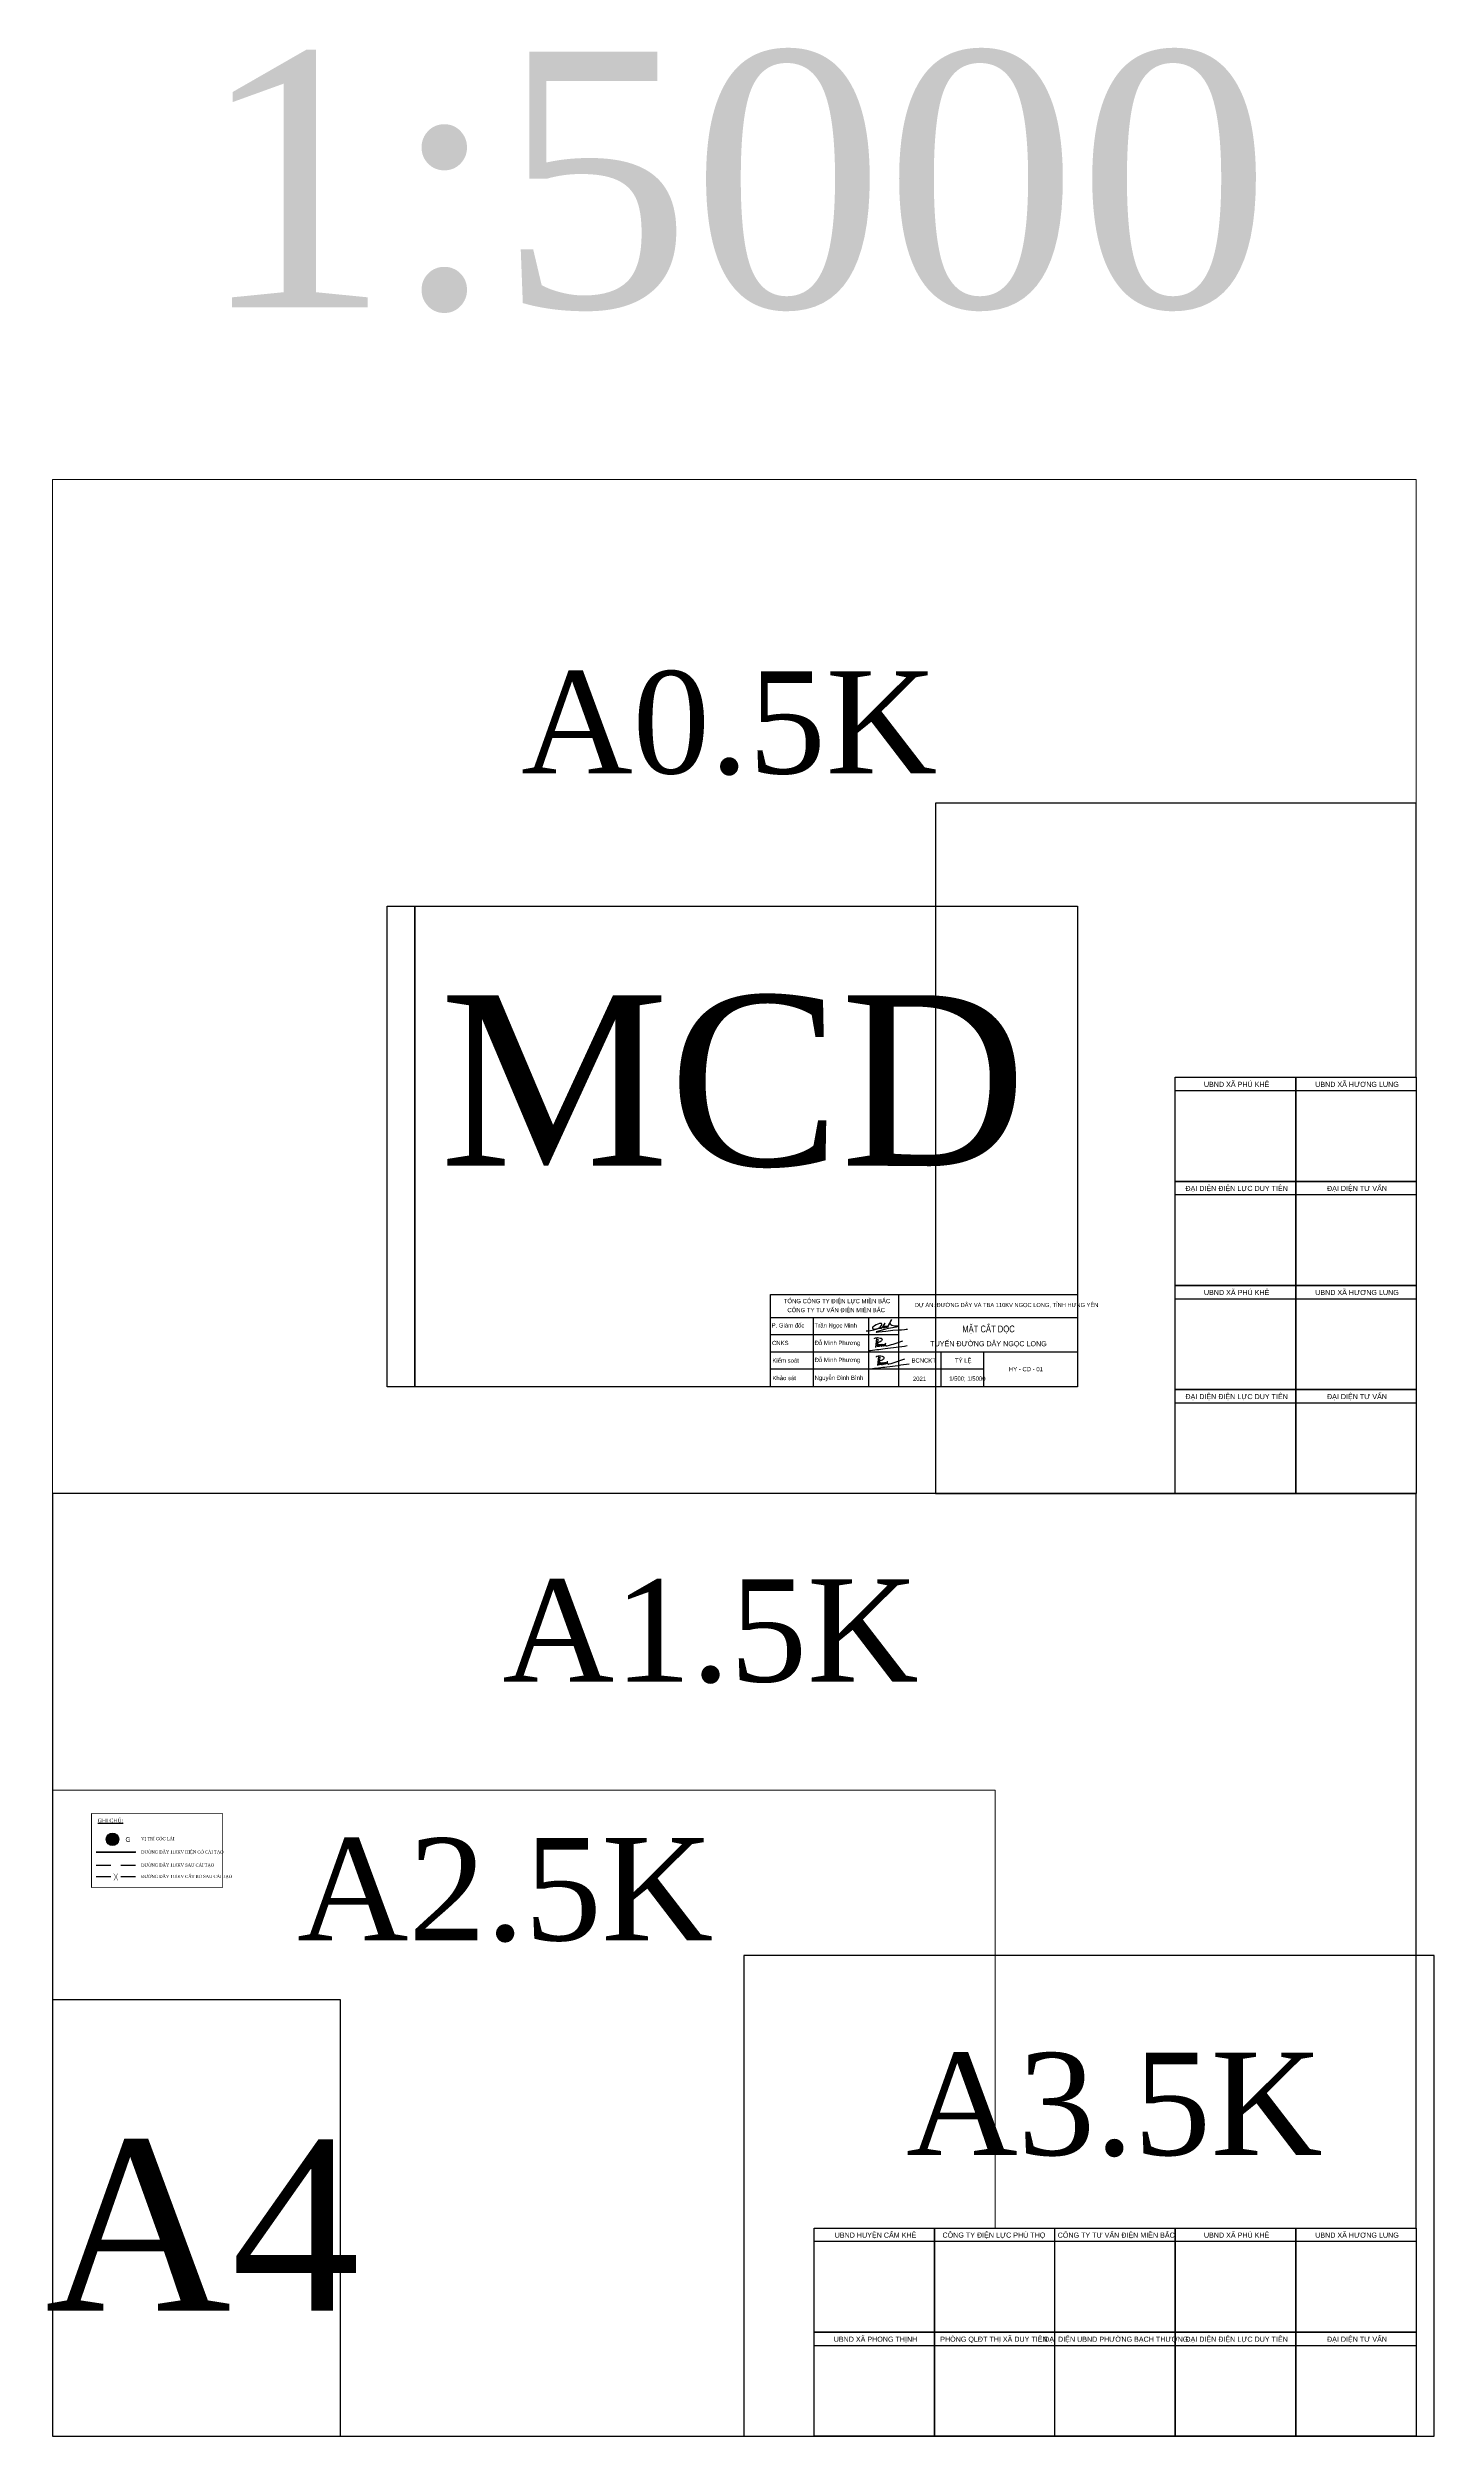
# Model space of a CAD drawing. Header units: feet. Extents: x 74374 to 92081, y 43964 to 65389.
# Drawn here: x 80051 to 84118, y 58383 to 65389 of the extents above; entities that cross this region are included whole.
import ezdxf
from ezdxf.enums import TextEntityAlignment as Align

# ---------------------------------------------------------------- set-up
doc = ezdxf.new("R2010")
doc.units = ezdxf.units.FT
doc.header["$MEASUREMENT"] = 0
doc.set_wipeout_variables(frame=1)
doc.linetypes.add('DASHED2', pattern=[0.375, 0.25, -0.125])
doc.layers.add('B-Ghi chu', color=7, linetype='Continuous', lineweight=0)
for name, color, linetype in [('Border', 6, 'Continuous'), ('DZ-HaApCu', 1, 'Continuous'), ('Ha ap - cai tao', 1, 'DASHED2'), ('HoKhoan', 20, 'Continuous'), ('Khung', 7, 'Continuous'), ('Khung_in', 7, 'Continuous'), ('PDM', 5, 'Continuous'), ('THAY', 9, 'Continuous')]:
    doc.layers.add(name, color=color, linetype=linetype)
doc.styles.add('ARIALH', font='VnArialH.TTF')
doc.styles.add('PEC_ARIAL', font='arial.ttf', dxfattribs={"width": 0.8})
doc.styles.add('PEC_TIMENEW', font='times.ttf')
doc.styles.add('q', font='vntimeh.shx', dxfattribs={"width": 0.8})
doc.styles.add('QHBI', font='vntimeh.shx', dxfattribs={"width": 0.7})

# ---------------------------------------------------------------- blocks, each defined once
blk = doc.blocks.new('PhDM')
at = {"layer": 'PDM', "color": 0}
for points in [[(3.4, 16), (0, 0)], [(5.9, 14.5), (2.9, 0.6)]]:
    blk.add_lwpolyline(points, dxfattribs=at)
for points in [[(-0.1, 15.5), (-0.4, 16.4), (1.6, 17.2), (5.1, 17.2), (10.1, 16), (12.6, 14.7), (13.2, 13.2), (12.7, 11.8), (11, 10.1), (7.6, 8.6), (4.6, 7.5), (3, 7.1)], [(3.7, 4.4), (4.2, 5.3), (4.8, 6), (4.8, 4.7), (4.4, 0.8), (5, 2.8)], [(5.8, 4.7), (6.2, 5.3), (6, 3.4), (5.8, 2.2), (5.7, 1.3), (6.1, 1.5), (6.5, 1.9), (7, 2.8), (7.9, 4.9)], [(7.9, 4.9), (7.4, 2.9), (7.3, 1.7), (7.4, 1.3), (7.7, 1.3), (7.9, 1.5), (8.1, 1.8), (9.3, 3.9)], [(9.6, 4.9), (9.3, 3.3), (9.1, 1.6), (9.1, 1.1), (9.4, 1.3), (9.8, 1.7), (10.4, 2.7), (11.2, 4.6)], [(11.2, 4.6), (10.9, 3.1), (10.7, 1.5), (10.7, 1), (12, 2.7), (13.2, 4.9)], [(13, 4.5), (12.5, 2.8), (12.2, 1.8), (12.3, 1.1), (14.1, 3.7), (14.6, 4.6)], [(14.6, 4.6), (13.9, 1), (16, 4.4)], [(16, 4.4), (15.4, 1), (15.8, 1.5), (17.4, 4.2)], [(17.4, 4.2), (16.9, 1.7), (18.1, 3.8)], [(18.7, 6.1), (18.4, 2), (19.7, 1), (21.7, 1), (50.6, 7.7)], [(-13.1, -4.8), (17.1, -3.8), (57.8, -1.9)]]:
    blk.add_spline(points, degree=3, dxfattribs=at)
blk = doc.blocks.new('a.mimh')
at = {"layer": 'THAY', "color": 0, "ltscale": 30}
blk.add_lwpolyline([(0, 0), (71, 3), (121, 9), (194, 20), (353, 53), (514, 101), (604, 137), (653, 173), (707, 255), (722, 294), (721, 320), (714, 336), (702, 346), (686, 349), (648, 347), (607, 339), (538, 313), (458, 277), (378, 234), (306, 174), (294, 153), (288, 141), (289, 127), (296, 106), (318, 92), (364, 87), (443, 93), (553, 110), (648, 132), (698, 148), (748, 173), (762, 183), (803, 243), (852, 312), (878, 355), (872, 352), (850, 325), (735, 153), (696, 108), (678, 95), (675, 96), (677, 105), (694, 130), (732, 163), (787, 197), (806, 207), (826, 218), (831, 219), (834, 216), (830, 198), (797, 146), (781, 131), (779, 133), (809, 172), (859, 216), (869, 223), (876, 220), (874, 205), (864, 183), (830, 135), (827, 136), (857, 178), (889, 208), (906, 220), (912, 223), (916, 223), (917, 221), (916, 209), (901, 182), (883, 158), (878, 156), (886, 169), (905, 197), (922, 213), (931, 220), (935, 221), (940, 219), (941, 217), (943, 214), (943, 210), (941, 202), (932, 180), (921, 164), (915, 158), (915, 158), (915, 163), (924, 181), (948, 211), (967, 223), (970, 224), (975, 223), (976, 220), (977, 218), (977, 216), (977, 213), (973, 200), (962, 166), (958, 166), (957, 168), (956, 170), (970, 203), (987, 225), (991, 228), (994, 228), (995, 228), (997, 226), (997, 225), (997, 223), (996, 221), (982, 189), (981, 185), (982, 184), (984, 184), (987, 189), (1013, 236), (1017, 242), (1018, 237), (995, 180), (994, 176), (995, 174), (996, 173), (997, 173), (999, 175), (1046, 283), (1080, 360), (1101, 396), (1126, 431), (1158, 498), (1166, 527), (1128, 446), (1068, 293), (1089, 346), (1096, 347), (1099, 347), (1100, 346), (1103, 344), (1105, 343), (1107, 339), (1110, 335), (1117, 320), (1122, 311), (1123, 308), (1126, 304), (1129, 301), (1134, 297), (1138, 294), (1193, 267), (1248, 254), (1309, 243), (1372, 240), (1422, 236), (1450, 235), (1468, 233), (1478, 230), (1484, 228), (1491, 226), (1494, 223), (1495, 221), (1495, 217), (1493, 214), (1489, 210), (1484, 207), (1381, 176), (1211, 142), (1029, 107), (892, 79), (735, 36), (630, 7), (565, -13), (477, -42), (466, -47), (466, -47), (466, -47), (473, -52), (477, -52), (484, -53), (568, -47), (904, -7), (1231, 31), (1512, 50), (1632, 58), (1768, 68), (1853, 74), (1910, 79)], dxfattribs=at)
blk = doc.blocks.new('STT')
at = {"color": 6}
blk.add_wipeout([(511305.2, 2347111.4), (511305.1, 2347109.7), (511304.7, 2347108.1), (511304.2, 2347106.5), (511303.5, 2347105), (511302.6, 2347103.6), (511301.6, 2347102.3), (511300.4, 2347101.2), (511299, 2347100.2), (511297.6, 2347099.4), (511296, 2347098.8), (511294.4, 2347098.4), (511292.8, 2347098.2), (511291.1, 2347098.2), (511289.5, 2347098.4), (511287.9, 2347098.8), (511286.3, 2347099.4), (511284.9, 2347100.2), (511283.5, 2347101.2), (511282.3, 2347102.3), (511281.3, 2347103.6), (511280.4, 2347105), (511279.7, 2347106.5), (511279.2, 2347108.1), (511278.9, 2347109.7), (511278.8, 2347111.4), (511278.9, 2347113), (511279.2, 2347114.7), (511279.7, 2347116.2), (511280.4, 2347117.7), (511281.3, 2347119.1), (511282.3, 2347120.4), (511283.5, 2347121.5), (511284.9, 2347122.5), (511286.3, 2347123.3), (511287.9, 2347123.9), (511289.5, 2347124.3), (511291.1, 2347124.5), (511292.8, 2347124.5), (511294.4, 2347124.3), (511296, 2347123.9), (511297.6, 2347123.3), (511299, 2347122.5), (511300.4, 2347121.5), (511301.6, 2347120.4), (511302.6, 2347119.1), (511303.5, 2347117.7), (511304.2, 2347116.2), (511304.7, 2347114.7), (511305.1, 2347113)], dxfattribs=at).dxf.layer = 'B-Ghi chu'
blk = doc.blocks.new('Cat bo day')
at = {"layer": 'Ha ap - cai tao', "linetype": 'ByBlock', "const_width": 0.5}
for points in [[(2.9, 4.3), (-2.9, -4.3)], [(-2.3, 4.6), (2.3, -4.6)]]:
    blk.add_lwpolyline(points, dxfattribs=at)
blk = doc.blocks.new('LT-don-TD')
at = {"layer": 'Ha ap - cai tao'}
blk.add_hatch(color=256, dxfattribs=at).paths.add_polyline_path([(-1.77, -0.92, 1), (1.77, 0.92, 1)])
at = {"layer": 'Ha ap - cai tao', "linetype": 'Continuous'}
blk.add_circle((0, 0), 2, dxfattribs=at)
at = {"layer": 'Ha ap - cai tao'}
blk.add_point((0, 0), dxfattribs=at)

msp = doc.modelspace()

# ---------------------------------------------------------------- linework, layer by layer
at = {"layer": 'Border', "color": 2, "lineweight": 0}
msp.add_lwpolyline([(80065.00252, 58383.40874), (84065.00252, 58383.40874), (84065.00252, 64123.40874), (80065.00252, 64123.40874)], close=True, dxfattribs=at)
at = {"layer": 'Border', "lineweight": 0}
msp.add_lwpolyline([(80065.00252, 58383.40874), (82830.00252, 58383.40874), (82830.00252, 60278.40874), (80065.00252, 60278.40874)], close=True, dxfattribs=at)
at = {"layer": 'DEFPOINTS', "color": 0}
msp.add_lwpolyline([(81046.70117, 62871.94368), (81127.57432, 62871.94368), (81127.57432, 61461.94368), (81046.70117, 61461.94368)], close=True, dxfattribs=at)
at = {"layer": 'HoKhoan', "color": 0}
msp.add_lwpolyline([(81127.57432, 62871.94368), (83071.70117, 62871.94368), (83071.70117, 61461.94368), (81127.57432, 61461.94368)], close=True, dxfattribs=at)
at = {"layer": 'Khung', "color": 4}
for points in [[(84065.00252, 61148.40874), (84065.00252, 63173.40874), (82655.00252, 63173.40874), (82655.00252, 61148.40874)], [(84118.35539, 59793.40874), (82093.35539, 59793.40874), (82093.35539, 58383.40874), (84118.35539, 58383.40874)]]:
    msp.add_lwpolyline(points, close=True, dxfattribs=at)
at = {"layer": 'Khung', "color": 0, "linetype": 'Continuous', "lineweight": 0}
msp.add_lwpolyline([(81127.57432, 62871.94368), (81127.57432, 61461.94368)], dxfattribs=at)
at = {"layer": 'Khung', "color": 0}
msp.add_lwpolyline([(82171.70117, 61731.94368), (83071.70117, 61731.94368), (83071.70117, 61461.94368), (82171.70117, 61461.94368)], close=True, dxfattribs=at)
at = {"layer": 'Khung', "color": 0, "ltscale": 30}
for points in [[(82546.70117, 61731.94368), (82546.70117, 61461.94368)], [(82171.70117, 61665.20482), (82296.70117, 61665.20482), (82546.70117, 61665.20482), (83071.70117, 61665.20482)], [(82296.70117, 61665.20482), (82296.70117, 61461.94368)], [(82459.20117, 61460.69368), (82459.20117, 61665.20482)], [(82171.70117, 61614.57982), (82295.47004, 61614.57982), (82545.47004, 61614.57982)], [(82171.70117, 61563.95482), (82296.70117, 61563.95482), (83071.70117, 61563.95482)], [(82796.70117, 61513.32982), (82171.70117, 61513.32982)], [(82671.70117, 61461.94368), (82671.70117, 61563.95482)], [(82796.70117, 61461.94368), (82796.70117, 61563.95482)]]:
    msp.add_lwpolyline(points, dxfattribs=at)
at = {"layer": 'Khung', "color": 3}
msp.add_lwpolyline([(80065.00252, 58383.40874), (84065.00252, 58383.40874), (84065.00252, 61148.40874), (80065.00252, 61148.40874)], close=True, dxfattribs=at)
at = {"layer": 'Khung', "color": 1}
msp.add_lwpolyline([(80065.00252, 58383.40874), (80910.00252, 58383.40874), (80910.00252, 59663.40874), (80065.00252, 59663.40874)], close=True, dxfattribs=at)
at = {"layer": 'Khung_in', "color": 7, "linetype": 'ByBlock'}
msp.add_lwpolyline([(80180.73063, 60209.77157), (80562.94159, 60209.77157), (80562.94159, 59993.3774), (80180.73063, 59993.3774)], close=True, dxfattribs=at)

# ---------------------------------------------------------------- block references
at = {"color": 0, "xscale": 0.06340164400932977, "yscale": 0.06340164400932977, "zscale": 0.06340164400932977}
msp.add_blockref('a.mimh', (82452.00953, 61625.54034), dxfattribs=at)
at = {"color": 0, "xscale": 1.617023535623388, "yscale": 1.617023535623388, "zscale": 1.617023535623388, "rotation": 4.985041978004465}
for p in [(82479.11001, 61577.37633), (82484.64575, 61523.99836)]:
    msp.add_blockref('PhDM', p, dxfattribs=at)

# ---------------------------------------------------------------- texts
at = {"layer": 'DEFPOINTS', "color": 4, "style": 'PEC_TIMENEW'}
msp.add_text('MCD', height=500, dxfattribs=at).set_placement((82061.59822, 62360.24398), align=Align.MIDDLE_CENTER)
at = {"layer": 'Khung', "style": 'PEC_TIMENEW'}
msp.add_text('1:5000', height=750, dxfattribs=at).set_placement((82064.94477, 64627.60661), align=Align.CENTER)
at = {"layer": 'Khung', "color": 2, "style": 'PEC_TIMENEW'}
msp.add_text('A0.5K', height=300, dxfattribs=at).set_placement((82050.03893, 63410.63062), align=Align.MIDDLE_CENTER)
at = {"layer": 'Khung', "color": 0, "style": 'PEC_ARIAL', "width": 0.8}
for s, p in [('P. Giám đốc', (82174.47325, 61635.53486)), ('CNKS', (82175.70438, 61584.02673)), ('Đỗ Minh Phương', (82300.72325, 61584.28486)), ('Trần Ngọc Minh', (82300.72325, 61635.53486)), ('Kiểm soát', (82176.95438, 61532.57817)), ('Đỗ Minh Phương', (82300.72325, 61534.28486)), ('BCNCKT', (82584.82552, 61532.65255)), ('TỶ LỆ', (82712.3774, 61532.39079)), ('HY - CD - 01', (82870.68082, 61507.15491)), ('Khảo sát', (82176.95438, 61481.15284)), ('Nguyễn Đình Bình', (82300.72325, 61481.78486)), ('2021', (82588.93937, 61479.02303)), ('1/500; 1/5000', (82695.3527, 61479.44368))]:
    msp.add_text(s, height=12.5, dxfattribs=at).set_placement(p)
for s, height, p in [('TUYẾN ĐƯỜNG DÂY NGỌC LONG', 15, (82810.7285, 61580.55151)), ('MẶT CẮT DỌC', 20, (82810.7285, 61621.44585))]:
    msp.add_text(s, height=height, dxfattribs=at).set_placement(p, align=Align.CENTER)
at = {"layer": 'Khung', "color": 3, "style": 'PEC_TIMENEW'}
msp.add_text('A1.5K', height=300, dxfattribs=at).set_placement((81995.24471, 60746.81588), align=Align.MIDDLE_CENTER)
at = {"layer": 'Khung', "style": 'PEC_TIMENEW'}
msp.add_text('A2.5K', height=300, dxfattribs=at).set_placement((81392.78917, 59987.91227), align=Align.MIDDLE_CENTER)
at = {"layer": 'Khung', "color": 4, "style": 'PEC_TIMENEW'}
msp.add_text('A3.5K', height=300, dxfattribs=at).set_placement((83180.00626, 59358.17928), align=Align.MIDDLE_CENTER)
at = {"layer": 'Khung', "color": 1, "style": 'PEC_TIMENEW'}
msp.add_text('A4', height=500, dxfattribs=at).set_placement((80505.11988, 59002.0757), align=Align.MIDDLE_CENTER)
at = {"layer": 'Khung', "color": 0, "char_height": 12.5, "attachment_point": 2, "style": 'PEC_ARIAL'}
for s, insert, width in [('TỔNG CÔNG TY ĐIỆN LỰC MIỀN BẮC', (82366.35015, 61719.24149), 267.1201009), ('CÔNG TY TƯ VẤN ĐIỆN MIỀN BẮC', (82363.93071, 61693.02333), 279.9452721)]:
    msp.add_mtext(s, dxfattribs=dict(at, insert=insert, width=width))
at = {"layer": 'Khung', "color": 0, "linetype": 'Continuous', "insert": (82594.61013, 61707.65069), "char_height": 12, "width": 512.5526913, "attachment_point": 1, "style": 'PEC_ARIAL'}
msp.add_mtext('DỰ ÁN: ĐƯỜNG DÂY VÀ TBA 110KV NGỌC LONG, TỈNH HƯNG YÊN', dxfattribs=at)

# ---------------------------------------------------------------- next in the draw order: wipeouts: each hides what was drawn before it
for points in [[(83711.88339, 61148.40874), (83711.88339, 61453.6703), (83358.76427, 61453.6703), (83358.76426, 61148.40874)], [(83711.88339, 58383.40874), (83711.88339, 58688.6703), (83358.76427, 58688.6703), (83358.76426, 58383.40874)]]:
    msp.add_wipeout(points).dxf.layer = 'Khung_in'
at = {"color": 0}
for points in [[(80180.73063, 60209.77157), (80562.94159, 60209.77157), (80562.94159, 59993.3774), (80180.73063, 59993.3774)], [(82299.40688, 58688.6703), (82652.52601, 58688.6703), (82652.52601, 58383.40874), (82299.40688, 58383.40874)]]:
    msp.add_wipeout(points, dxfattribs=at).dxf.layer = 'Khung_in'

# ---------------------------------------------------------------- next in the draw order: linework, layer by layer
at = {"layer": 'Khung_in', "color": 1, "ltscale": 50}
msp.add_line((80308.88147, 60096.2596), (80192.68779, 60096.2596), dxfattribs=at)
at = {"layer": 'Khung_in', "color": 4, "linetype": 'Continuous', "const_width": 3.69773}
for points in [[(80192.68779, 60058.04562), (80236.24112, 60058.04562)], [(80264.99531, 60058.04562), (80308.88147, 60058.04562)]]:
    msp.add_lwpolyline(points, dxfattribs=at)
at = {"layer": 'Khung_in', "color": 6, "linetype": 'Continuous', "const_width": 3.69773}
for points in [[(80192.68779, 60024.63469), (80236.24112, 60024.63469)], [(80264.99531, 60024.63469), (80308.88147, 60024.63469)]]:
    msp.add_lwpolyline(points, dxfattribs=at)

# ---------------------------------------------------------------- next in the draw order: block references
at = {"layer": 'Ha ap - cai tao', "linetype": 'ByBlock', "xscale": 2.337180596848625, "yscale": 2.337180596848625, "zscale": 2.337180596848625, "rotation": 5.150333572487004}
msp.add_blockref('Cat bo day', (80250.7762, 60023.83682), dxfattribs=at)

# ---------------------------------------------------------------- next in the draw order: texts
at = {"layer": 'Khung_in', "color": 7, "style": 'QHBI'}
msp.add_text('%%uGhi Chó:', height=11.0931757, dxfattribs=at).set_placement((80234.94714, 60183.94921), align=Align.CENTER)
at = {"layer": 'Khung_in', "color": 7, "style": 'q', "width": 0.8}
for s, p in [('vÞ trÝ gãc l¸i', (80325.02027, 60136.23502)), ('§\xadêng d©y 110KV hiÖn cã C¶I T¹O', (80325.02027, 60097.04995)), ('§\xadêng d©y 110KV SAU C¶I T¹O', (80325.02027, 60058.83597)), ('§\xadêng d©y 110KV C¾T Bá SAU C¶I T¹O', (80325.02027, 60025.42505))]:
    msp.add_text(s, height=9.2443131, dxfattribs=at).set_placement(p, align=Align.MIDDLE_LEFT)
at = {"layer": 'Khung_in', "color": 0, "style": 'PEC_ARIAL', "width": 0.8}
msp.add_text('UBND XÃ PHONG THỊNH', height=15, dxfattribs=at).set_placement((82479.26047, 58660.51235), align=Align.CENTER)

# ---------------------------------------------------------------- next in the draw order: wipeouts: each hides what was drawn before it
at = {"color": 0}
for points in [[(83358.76427, 61453.6703), (83711.88339, 61453.6703), (83711.88339, 61148.40874), (83358.76427, 61148.40874)], [(83358.76427, 58688.6703), (83711.88339, 58688.6703), (83711.88339, 58383.40874), (83358.76427, 58383.40874)]]:
    msp.add_wipeout(points, dxfattribs=at).dxf.layer = 'Khung_in'
msp.add_wipeout([(82652.52601, 58383.40874), (82652.52601, 58688.67031), (83005.64514, 58688.67031), (83005.64514, 58383.40874)]).dxf.layer = 'Khung_in'

# ---------------------------------------------------------------- next in the draw order: linework, layer by layer
at = {"layer": 'Khung_in', "linetype": 'Continuous'}
msp.add_lwpolyline([(82299.40688, 58688.6703), (82652.52601, 58688.6703), (82652.52601, 58383.40874), (82299.40688, 58383.40874)], close=True, dxfattribs=at)
at = {"layer": 'Khung_in', "color": 0}
msp.add_lwpolyline([(82299.40688, 58649.97386), (82652.52601, 58649.97386)], dxfattribs=at)
msp.add_lwpolyline([(82652.52601, 58688.67031), (83005.64514, 58688.67031), (83005.64514, 58383.40874), (82652.52601, 58383.40874)], close=True, dxfattribs=at)

# ---------------------------------------------------------------- next in the draw order: block references
at = {"layer": 'Khung_in', "xscale": 1.386646958587237, "yscale": 1.386646958587237, "zscale": 1.386646958587237}
msp.add_blockref('STT', (-628694.96274, -3194481.10395), dxfattribs=at)

# ---------------------------------------------------------------- next in the draw order: texts
at = {"layer": 'Khung_in', "color": 0, "style": 'PEC_ARIAL', "width": 0.8}
for s, p in [('ĐẠI DIỆN ĐIỆN LỰC DUY TIÊN', (83538.61785, 61425.51234)), ('PHÒNG QLĐT THỊ XÃ DUY TIÊN', (82826.64369, 58660.61042)), ('ĐẠI DIỆN ĐIỆN LỰC DUY TIÊN', (83538.61785, 58660.51234))]:
    msp.add_text(s, height=15, dxfattribs=at).set_placement(p, align=Align.CENTER)

# ---------------------------------------------------------------- next in the draw order: wipeouts: each hides what was drawn before it
at = {"color": 0}
for points in [[(83711.88339, 61453.67031), (84065.00252, 61453.67031), (84065.00252, 61148.40874), (83711.88339, 61148.40874)], [(83711.88339, 58688.67031), (84065.00252, 58688.67031), (84065.00252, 58383.40874), (83711.88339, 58383.40874)]]:
    msp.add_wipeout(points, dxfattribs=at).dxf.layer = 'Khung_in'

# ---------------------------------------------------------------- next in the draw order: linework, layer by layer
at = {"layer": 'Khung_in', "linetype": 'Continuous'}
for points in [[(83358.76427, 61453.6703), (83711.88339, 61453.6703), (83711.88339, 61148.40874), (83358.76427, 61148.40874)], [(83711.88339, 61453.67031), (84065.00252, 61453.67031), (84065.00252, 61148.40874), (83711.88339, 61148.40874)], [(83711.88339, 58688.67031), (84065.00252, 58688.67031), (84065.00252, 58383.40874), (83711.88339, 58383.40874)]]:
    msp.add_lwpolyline(points, close=True, dxfattribs=at)
at = {"layer": 'Khung_in', "color": 0}
msp.add_lwpolyline([(83358.76427, 61414.89857), (84065.00252, 61414.89857)], dxfattribs=at)
at = {"layer": 'Khung_in', "color": 6, "linetype": 'Continuous', "const_width": 3.69773}
msp.add_lwpolyline([(80192.68779, 60096.2596), (80308.88147, 60096.2596)], dxfattribs=at)

# ---------------------------------------------------------------- next in the draw order: block references
at = {"layer": 'DZ-HaApCu', "linetype": 'Continuous', "xscale": 9.191371886109422, "yscale": 9.191371886109422, "zscale": 9.191371886109422}
msp.add_blockref('LT-don-TD', (80240.88384, 60134.31284), dxfattribs=at)

# ---------------------------------------------------------------- next in the draw order: texts
at = {"layer": 'Khung_in', "color": 0, "style": 'PEC_ARIAL', "width": 0.8}
for p in [(83891.73698, 61425.51234), (83891.73698, 58660.51234)]:
    msp.add_text('ĐẠI DIỆN TƯ VẤN', height=15, dxfattribs=at).set_placement(p, align=Align.CENTER)
at = {"layer": 'Khung_in', "color": 0, "linetype": 'Continuous', "lineweight": 0, "ltscale": 10, "style": 'ARIALH', "width": 0.8}
msp.add_text('g', height=13.86647, dxfattribs=at).set_placement((80286.47281, 60133.74525), align=Align.MIDDLE_CENTER)

# ---------------------------------------------------------------- next in the draw order: wipeouts: each hides what was drawn before it
at = {"color": 0}
msp.add_wipeout([(82299.40688, 58993.93186), (82652.52601, 58993.93186), (82652.52601, 58688.6703), (82299.40688, 58688.6703)], dxfattribs=at).dxf.layer = 'Khung_in'
msp.add_wipeout([(83005.64514, 58688.67031), (83358.76426, 58688.67031), (83358.76426, 58383.40874), (83005.64514, 58383.40874)]).dxf.layer = 'Khung_in'

# ---------------------------------------------------------------- next in the draw order: linework, layer by layer
at = {"layer": 'Khung_in', "color": 0}
for points in [[(82652.52601, 58649.97386), (83358.76426, 58649.97386)], [(83358.76427, 58649.89857), (84065.00252, 58649.89857)]]:
    msp.add_lwpolyline(points, dxfattribs=at)
msp.add_lwpolyline([(83005.64514, 58688.67031), (83358.76426, 58688.67031), (83358.76426, 58383.40874), (83005.64514, 58383.40874)], close=True, dxfattribs=at)
at = {"layer": 'Khung_in', "linetype": 'Continuous'}
msp.add_lwpolyline([(83358.76427, 58688.6703), (83711.88339, 58688.6703), (83711.88339, 58383.40874), (83358.76427, 58383.40874)], close=True, dxfattribs=at)

# ---------------------------------------------------------------- next in the draw order: texts
at = {"layer": 'Khung_in', "color": 0, "style": 'PEC_ARIAL', "width": 0.8}
for s, p in [('UBND HUYỆN CẨM KHÊ', (82479.26047, 58965.77391)), ('ĐẠI DIỆN UBND PHƯỜNG BẠCH THƯỢNG', (83185.49872, 58660.51235))]:
    msp.add_text(s, height=15, dxfattribs=at).set_placement(p, align=Align.CENTER)

# ---------------------------------------------------------------- next in the draw order: wipeouts: each hides what was drawn before it
msp.add_wipeout([(83711.88339, 61453.67031), (83711.88339, 61758.93186), (83358.76427, 61758.93186), (83358.76426, 61453.67031)]).dxf.layer = 'Khung_in'

# ---------------------------------------------------------------- next in the draw order: wipeouts: each hides what was drawn before it
at = {"color": 0}
msp.add_wipeout([(83358.76427, 61758.93186), (83711.88339, 61758.93186), (83711.88339, 61453.6703), (83358.76427, 61453.6703)], dxfattribs=at).dxf.layer = 'Khung_in'
for points in [[(82652.52601, 58688.67031), (82652.52601, 58993.93187), (83005.64514, 58993.93187), (83005.64514, 58688.67031)], [(83711.88339, 58688.67031), (83711.88339, 58993.93186), (83358.76427, 58993.93186), (83358.76426, 58688.67031)]]:
    msp.add_wipeout(points).dxf.layer = 'Khung_in'

# ---------------------------------------------------------------- next in the draw order: linework, layer by layer
at = {"layer": 'Khung_in', "linetype": 'Continuous'}
msp.add_lwpolyline([(82299.40688, 58993.93186), (82652.52601, 58993.93186), (82652.52601, 58688.6703), (82299.40688, 58688.6703)], close=True, dxfattribs=at)
at = {"layer": 'Khung_in', "color": 0}
msp.add_lwpolyline([(82652.52601, 58993.93187), (83005.64514, 58993.93187), (83005.64514, 58688.67031), (82652.52601, 58688.67031)], close=True, dxfattribs=at)
msp.add_lwpolyline([(82299.40688, 58955.23542), (82652.52601, 58955.23542)], dxfattribs=at)

# ---------------------------------------------------------------- next in the draw order: texts
at = {"layer": 'Khung_in', "color": 0, "style": 'PEC_ARIAL', "width": 0.8}
for s, p in [('UBND XÃ PHÚ KHÊ', (83538.61785, 61730.77391)), ('CÔNG TY ĐIỆN LỰC PHÚ THỌ', (82826.64369, 58965.87198))]:
    msp.add_text(s, height=15, dxfattribs=at).set_placement(p, align=Align.CENTER)

# ---------------------------------------------------------------- next in the draw order: wipeouts: each hides what was drawn before it
at = {"color": 0}
for points in [[(83711.88339, 61758.93187), (84065.00252, 61758.93187), (84065.00252, 61453.67031), (83711.88339, 61453.67031)], [(83358.76427, 58993.93186), (83711.88339, 58993.93186), (83711.88339, 58688.6703), (83358.76427, 58688.6703)]]:
    msp.add_wipeout(points, dxfattribs=at).dxf.layer = 'Khung_in'

# ---------------------------------------------------------------- next in the draw order: linework, layer by layer
at = {"layer": 'Khung_in', "linetype": 'Continuous'}
for points in [[(83358.76427, 61758.93186), (83711.88339, 61758.93186), (83711.88339, 61453.6703), (83358.76427, 61453.6703)], [(83711.88339, 61758.93187), (84065.00252, 61758.93187), (84065.00252, 61453.67031), (83711.88339, 61453.67031)]]:
    msp.add_lwpolyline(points, close=True, dxfattribs=at)
at = {"layer": 'Khung_in', "color": 0}
msp.add_lwpolyline([(83358.76427, 61720.16013), (84065.00252, 61720.16013)], dxfattribs=at)

# ---------------------------------------------------------------- next in the draw order: texts
at = {"layer": 'Khung_in', "color": 0, "style": 'PEC_ARIAL', "width": 0.8}
for s, p in [('UBND XÃ HƯƠNG LUNG', (83891.73698, 61730.77391)), ('UBND XÃ PHÚ KHÊ', (83538.61785, 58965.77391))]:
    msp.add_text(s, height=15, dxfattribs=at).set_placement(p, align=Align.CENTER)

# ---------------------------------------------------------------- next in the draw order: wipeouts: each hides what was drawn before it
msp.add_wipeout([(83005.64514, 58993.93187), (83358.76426, 58993.93187), (83358.76426, 58688.67031), (83005.64514, 58688.67031)]).dxf.layer = 'Khung_in'
at = {"color": 0}
msp.add_wipeout([(83711.88339, 58993.93187), (84065.00252, 58993.93187), (84065.00252, 58688.67031), (83711.88339, 58688.67031)], dxfattribs=at).dxf.layer = 'Khung_in'

# ---------------------------------------------------------------- next in the draw order: linework, layer by layer
at = {"layer": 'Khung_in', "color": 0}
msp.add_lwpolyline([(83005.64514, 58993.93187), (83358.76426, 58993.93187), (83358.76426, 58688.67031), (83005.64514, 58688.67031)], close=True, dxfattribs=at)
at = {"layer": 'Khung_in', "linetype": 'Continuous'}
for points in [[(83358.76427, 58993.93186), (83711.88339, 58993.93186), (83711.88339, 58688.6703), (83358.76427, 58688.6703)], [(83711.88339, 58993.93187), (84065.00252, 58993.93187), (84065.00252, 58688.67031), (83711.88339, 58688.67031)]]:
    msp.add_lwpolyline(points, close=True, dxfattribs=at)
at = {"layer": 'Khung_in', "color": 0}
for points in [[(82652.52601, 58955.23543), (83358.76426, 58955.23543)], [(83358.76427, 58955.16013), (84065.00252, 58955.16013)]]:
    msp.add_lwpolyline(points, dxfattribs=at)

# ---------------------------------------------------------------- next in the draw order: texts
at = {"layer": 'Khung_in', "color": 0, "style": 'PEC_ARIAL', "width": 0.8}
for s, p in [('CÔNG TY TƯ VẤN ĐIỆN MIỀN BẮC', (83185.49872, 58965.77391)), ('UBND XÃ HƯƠNG LUNG', (83891.73698, 58965.77391))]:
    msp.add_text(s, height=15, dxfattribs=at).set_placement(p, align=Align.CENTER)

# ---------------------------------------------------------------- next in the draw order: wipeouts: each hides what was drawn before it
msp.add_wipeout([(83711.88339, 61758.93187), (83711.88339, 62064.19342), (83358.76427, 62064.19342), (83358.76426, 61758.93187)]).dxf.layer = 'Khung_in'

# ---------------------------------------------------------------- next in the draw order: wipeouts: each hides what was drawn before it
at = {"color": 0}
msp.add_wipeout([(83358.76427, 62064.19342), (83711.88339, 62064.19342), (83711.88339, 61758.93186), (83358.76427, 61758.93186)], dxfattribs=at).dxf.layer = 'Khung_in'

# ---------------------------------------------------------------- next in the draw order: texts
at = {"layer": 'Khung_in', "color": 0, "style": 'PEC_ARIAL', "width": 0.8}
msp.add_text('ĐẠI DIỆN ĐIỆN LỰC DUY TIÊN', height=15, dxfattribs=at).set_placement((83538.61785, 62036.03547), align=Align.CENTER)

# ---------------------------------------------------------------- next in the draw order: wipeouts: each hides what was drawn before it
at = {"color": 0}
msp.add_wipeout([(83711.88339, 62064.19343), (84065.00252, 62064.19343), (84065.00252, 61758.93187), (83711.88339, 61758.93187)], dxfattribs=at).dxf.layer = 'Khung_in'

# ---------------------------------------------------------------- next in the draw order: linework, layer by layer
at = {"layer": 'Khung_in', "linetype": 'Continuous'}
for points in [[(83358.76427, 62064.19342), (83711.88339, 62064.19342), (83711.88339, 61758.93186), (83358.76427, 61758.93186)], [(83711.88339, 62064.19343), (84065.00252, 62064.19343), (84065.00252, 61758.93187), (83711.88339, 61758.93187)]]:
    msp.add_lwpolyline(points, close=True, dxfattribs=at)
at = {"layer": 'Khung_in', "color": 0}
msp.add_lwpolyline([(83358.76427, 62025.4217), (84065.00252, 62025.4217)], dxfattribs=at)

# ---------------------------------------------------------------- next in the draw order: texts
at = {"layer": 'Khung_in', "color": 0, "style": 'PEC_ARIAL', "width": 0.8}
msp.add_text('ĐẠI DIỆN TƯ VẤN', height=15, dxfattribs=at).set_placement((83891.73698, 62036.03547), align=Align.CENTER)

# ---------------------------------------------------------------- next in the draw order: wipeouts: each hides what was drawn before it
msp.add_wipeout([(83711.88339, 62064.19343), (83711.88339, 62369.45499), (83358.76427, 62369.45499), (83358.76426, 62064.19343)]).dxf.layer = 'Khung_in'

# ---------------------------------------------------------------- next in the draw order: wipeouts: each hides what was drawn before it
at = {"color": 0}
msp.add_wipeout([(83358.76427, 62369.45499), (83711.88339, 62369.45499), (83711.88339, 62064.19342), (83358.76427, 62064.19342)], dxfattribs=at).dxf.layer = 'Khung_in'

# ---------------------------------------------------------------- next in the draw order: texts
at = {"layer": 'Khung_in', "color": 0, "style": 'PEC_ARIAL', "width": 0.8}
msp.add_text('UBND XÃ PHÚ KHÊ', height=15, dxfattribs=at).set_placement((83538.61785, 62341.29703), align=Align.CENTER)

# ---------------------------------------------------------------- next in the draw order: wipeouts: each hides what was drawn before it
at = {"color": 0}
msp.add_wipeout([(83711.88339, 62369.45499), (84065.00252, 62369.45499), (84065.00252, 62064.19343), (83711.88339, 62064.19343)], dxfattribs=at).dxf.layer = 'Khung_in'

# ---------------------------------------------------------------- next in the draw order: linework, layer by layer
at = {"layer": 'Khung_in', "linetype": 'Continuous'}
for points in [[(83358.76427, 62369.45499), (83711.88339, 62369.45499), (83711.88339, 62064.19342), (83358.76427, 62064.19342)], [(83711.88339, 62369.45499), (84065.00252, 62369.45499), (84065.00252, 62064.19343), (83711.88339, 62064.19343)]]:
    msp.add_lwpolyline(points, close=True, dxfattribs=at)
at = {"layer": 'Khung_in', "color": 0}
msp.add_lwpolyline([(83358.76427, 62330.68326), (84065.00252, 62330.68326)], dxfattribs=at)

# ---------------------------------------------------------------- next in the draw order: texts
at = {"layer": 'Khung_in', "color": 0, "style": 'PEC_ARIAL', "width": 0.8}
msp.add_text('UBND XÃ HƯƠNG LUNG', height=15, dxfattribs=at).set_placement((83891.73698, 62341.29703), align=Align.CENTER)

doc.saveas('drawing.dxf')
